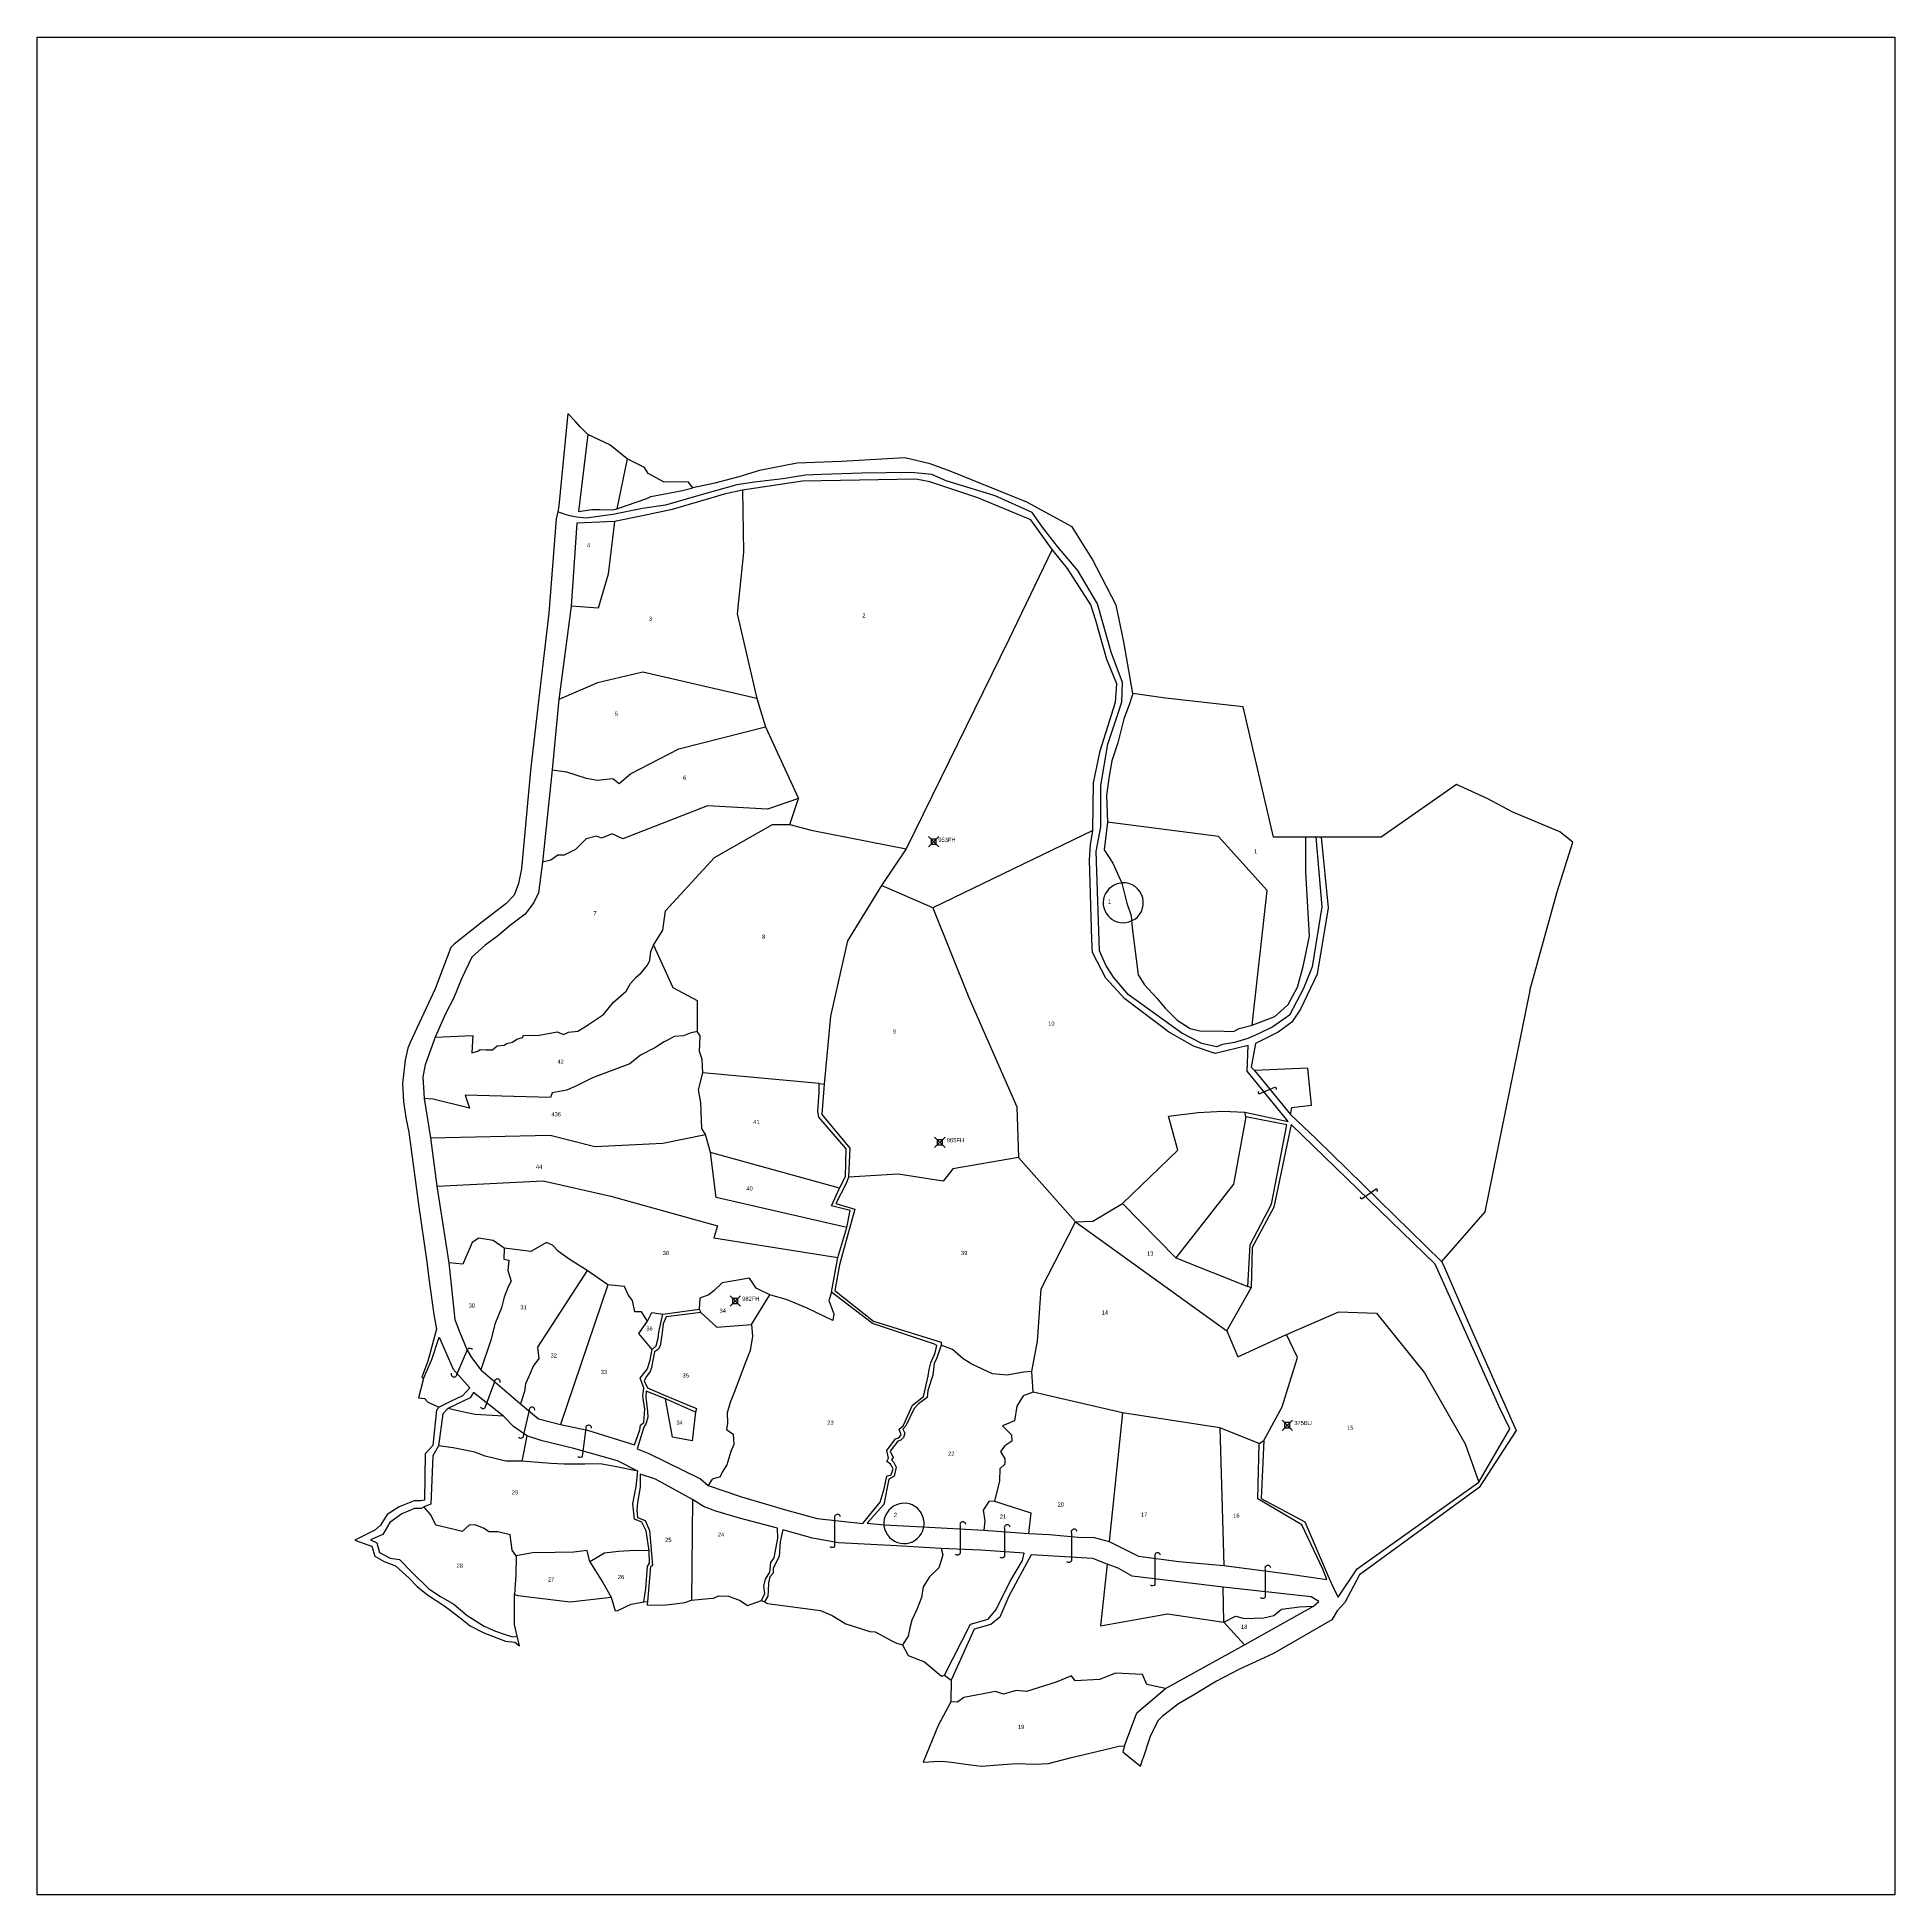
# Model space of a CAD drawing. Header units: inches. Extents: x 152888 to 154673, y 178610 to 180394.
import ezdxf

# ---------------------------------------------------------------- set-up
doc = ezdxf.new("R2010")
doc.units = ezdxf.units.IN
doc.header["$MEASUREMENT"] = 0
doc.header["$PDMODE"] = 67
doc.header["$PDSIZE"] = 5
for name, color, linetype in [('BORDER-B', 3, 'CONTINUOUS'), ('IMAGE', 7, 'CONTINUOUS'), ('LINK', 4, 'CONTINUOUS'), ('NO', 1, 'CONTINUOUS'), ('PARCEL', 6, 'CONTINUOUS'), ('ROAD', 2, 'CONTINUOUS'), ('TRIG-P', 2, 'CONTINUOUS'), ('TRIG-T', 1, 'CONTINUOUS')]:
    doc.layers.add(name, color=color, linetype=linetype)
picture_1 = doc.add_image_def('image1.tif', size_in_pixel=(8507, 8505))

msp = doc.modelspace()

# ---------------------------------------------------------------- linework, layer by layer
at = {"layer": 'BORDER-B'}
for points in [[(154322.5, 179478.3), (154348.5, 179573.3), (154363.8, 179621), (154351.3, 179630.7), (154306, 179649.6), (154281.5, 179663), (154251.9, 179676.4), (154179.7, 179625.6), (154121.9, 179625.6), (154116.8, 179625.6), (154107.1, 179625.6), (154076.1, 179625.6), (154047, 179750.9), (153972.5, 179759.2), (153941.1, 179763.8), (153932.3, 179813.4), (153925.1, 179848.6), (153902, 179893.1), (153882.8, 179923.9), (153839.3, 179947.6), (153765.5, 179977.3), (153746.3, 179984.4), (153722.1, 179989.9), (153661, 179986.6), (153618.6, 179985), (153582.3, 179977.8), (153562.5, 179971.8), (153539.3, 179965.7), (153518.4, 179961.3), (153513.7, 179966.9), (153490.6, 179966.6), (153475.4, 179975.1), (153471.7, 179980.7), (153455.3, 179989.2), (153438.6, 180002.6), (153417.4, 180012.6), (153409.6, 180020), (153405.6, 180024.9), (153398.1, 180032.7), (153389.6, 179943.9), (153388.5, 179938.3), (153387, 179931.6), (153379.9, 179841), (153370.3, 179759.1), (153362.4, 179689.7), (153353.7, 179595.3), (153350.8, 179581.1), (153346.6, 179569.9), (153338.7, 179561.6), (153315.4, 179543.7), (153289, 179523), (153285.7, 179519.6), (153270.7, 179480.1), (153246.6, 179428.5), (153244.5, 179423.1), (153242, 179411.5), (153239.5, 179389), (153240.4, 179371.6), (153242.9, 179354.5), (153245.4, 179342.5), (153254.9, 179273), (153262.9, 179217.7), (153264.6, 179201.9), (153269.6, 179167.4), (153272.1, 179153.3), (153263.8, 179122.5), (153258, 179107.1), (153259.6, 179105.9), (153254.6, 179087.1), (153260.4, 179086.7), (153263.8, 179083), (153274.6, 179078.4), (153272.1, 179075.5), (153268.4, 179041.4), (153261.3, 179033.5), (153260.4, 178989), (153256.7, 178988.2), (153250.5, 178988.2), (153236.3, 178982.7), (153224.7, 178975.3), (153218.3, 178965.1), (153212.9, 178960.1), (153200, 178953.8), (153193.6, 178950.4)], [(154322.5, 179478.3), (154279.1, 179265.9), (154237.4, 179218.1), (154239.3, 179214.8), (154264.1, 179157.6), (154309.2, 179055.9), (154273.6, 179001.1), (154158.6, 178917.1), (154144.7, 178890.6), (154137.2, 178882.6), (154132.1, 178874.1), (154076.2, 178841.8), (154042.9, 178826.3), (154021.4, 178815.1), (153997, 178800.5), (153984.8, 178793.5), (153969.3, 178781.3), (153965.1, 178777.1), (153957.6, 178762.1), (153950.5, 178740.5)], [(153193.6, 178950.4), (153206, 178946.1), (153210, 178944.9), (153212.8, 178935.3), (153221.7, 178929.9), (153232.6, 178925.8), (153245.7, 178914), (153253.6, 178906.1), (153263.5, 178898), (153279, 178887.7), (153285.3, 178883.3), (153294.8, 178876.1), (153304.5, 178868.3), (153317.6, 178861.5), (153338.3, 178853.5), (153347.2, 178852.6), (153351.9, 178848.9)], [(153351.9, 178848.9), (153349.4, 178858.3), (153347, 178869.6), (153347.1, 178898.4), (153350.2, 178897.5), (153400.6, 178891.3), (153439.9, 178895.9), (153443.7, 178882.7), (153446.2, 178882.9), (153458.9, 178889.1), (153471.3, 178891.4), (153474.6, 178891.7), (153474.4, 178888.5), (153490.1, 178888.2), (153503.6, 178889.7), (153510.7, 178890.6), (153517.1, 178892.9), (153533.7, 178894.5), (153538, 178894.8), (153543.3, 178897), (153552.4, 178896.8), (153563.7, 178892.6), (153570.7, 178887.7), (153584.4, 178892.5), (153587, 178891.4), (153590, 178889.8), (153641, 178883), (153652.3, 178878.2), (153665.2, 178870.2), (153688.4, 178862.7), (153693.5, 178862.4), (153709.5, 178853.7), (153714, 178851.7), (153719.6, 178850), (153725.3, 178839.9), (153741, 178833.8), (153757.1, 178820), (153760.2, 178820.8), (153766.5, 178816), (153766.2, 178795.4), (153754.1, 178772.5), (153739.6, 178737.2)], [(153739.6, 178737.2), (153750.2, 178738.1), (153757.5, 178738.3), (153766.9, 178737.2), (153785.1, 178734.9), (153795.8, 178733.4), (153811.7, 178734.7), (153829.6, 178736), (153846.6, 178735.4), (153859.9, 178736.1), (153880.7, 178741.4), (153921.2, 178751), (153927.5, 178752.6), (153933.1, 178753.1), (153931.3, 178747.1), (153948.2, 178733.6), (153950.5, 178740.5)]]:
    msp.add_lwpolyline(points, dxfattribs=at)
at = {"layer": 'LINK'}
for points in [[(154062, 179381.5, 0.68235), (154062.3, 179379.1), (154077.3, 179385.6, -0.818857), (154078.2, 179383.1)], [(154175.5, 179285.6, 0.68235), (154174.8, 179287.8), (154161.4, 179278.3, -0.818857), (154160.1, 179280.4)], [(153286.1, 179110.8, 1.087578), (153291.6, 179109.8), (153302.1, 179134.4, -0.507455), (153306.4, 179133.6)], [(153333.3, 179101.9, 1.087578), (153327.7, 179102.6), (153318.6, 179077.5, -0.507455), (153314.3, 179078.1)], [(153366.6, 179075.3, 1.087578), (153361, 179075.3), (153355, 179049.2, -0.507455), (153350.7, 179049.2)], [(153421, 179058.2, 1.087578), (153415.4, 179057.7), (153412.1, 179031.1, -0.507455), (153407.8, 179030.7)], [(153660, 178972.9, 1.087578), (153654.5, 178971.7), (153654.5, 178944.9, -0.507455), (153650.3, 178944)], [(153780.5, 178965.7, 1.087578), (153775, 178964.5), (153775, 178937.7, -0.507455), (153770.7, 178936.7)], [(153823.1, 178962.9, 1.087578), (153817.6, 178961.7), (153817.6, 178934.9, -0.507455), (153813.4, 178934)], [(153887.4, 178958.7, 1.087578), (153881.9, 178957.4), (153881.9, 178930.7, -0.507455), (153877.7, 178929.7)], [(153967.5, 178936.1, 1.087578), (153962.1, 178934.9), (153962.1, 178908.1, -0.507455), (153957.8, 178907.2)], [(154073.5, 178923.9, 1.087578), (154068, 178922.7), (154068, 178895.9, -0.507455), (154063.7, 178895)]]:
    msp.add_lwpolyline(points, format="xyb", dxfattribs=at)
at = {"layer": 'PARCEL'}
for points in [[(153455.3, 179989.2), (153445.3, 179941.1)], [(153566.1, 179959), (153567, 179899.3), (153560.9, 179840.3), (153579.9, 179759), (153588, 179731.8), (153619.9, 179662.7), (153590, 179652.5), (153532.4, 179655.9), (153451, 179624.1), (153440.9, 179628.8), (153430.7, 179624.7), (153425.9, 179626.8), (153415.8, 179624.1), (153405.6, 179613.9), (153394.7, 179608.5), (153388.6, 179608.5), (153381.9, 179603.7), (153374, 179601.6)], [(153443, 179929), (153436.8, 179878.3), (153427.3, 179845.7), (153401.3, 179847.5)], [(153863.4, 179901.9), (153821.8, 179815.7), (153723.3, 179614.6)], [(153579.9, 179759), (153470.1, 179784.3), (153426.6, 179774.1), (153389.6, 179757.8)], [(153941.1, 179763.8), (153937.4, 179752.7), (153932.4, 179739.5), (153926.6, 179716.2), (153920.7, 179699.1), (153918.4, 179684.3), (153915.7, 179666), (153916.5, 179640), (153913.3, 179613.6), (153921.9, 179600.7), (153930.5, 179581.7), (153935.1, 179562.3), (153939.4, 179550.2), (153940.2, 179538.8), (153946, 179493.4), (153952.2, 179484), (153963.9, 179471.2), (153972.1, 179461.5), (153983.7, 179449.9), (153996.2, 179442.1), (154005.5, 179439.7), (154028.8, 179439.4), (154037.8, 179439), (154043.2, 179442.1), (154055.6, 179445.2), (154077.4, 179453.4), (154082.9, 179458.4), (154090.2, 179465), (154099.2, 179481.7), (154104.6, 179501.5), (154110.8, 179530.7), (154107.3, 179592.1), (154107.1, 179625.6)], [(153383.2, 179690.3), (153396.8, 179688.5), (153415.9, 179682.5), (153426.6, 179680.5), (153441.4, 179682), (153447.6, 179677.4), (153458.3, 179686.6), (153504.9, 179710.6), (153588, 179731.8)], [(153480.4, 179521.9), (153489.4, 179536.3), (153492.1, 179555.1), (153539, 179606.2), (153594.7, 179638), (153611.5, 179638), (153619.9, 179662.7)], [(153611.5, 179638), (153631.9, 179632.6), (153723.3, 179614.6), (153699.5, 179579.3), (153666.8, 179526.3), (153650.7, 179453.8), (153644.4, 179388.5)], [(154055.6, 179445.2), (154069.9, 179574.5), (154023.2, 179626.4), (153916.5, 179640)], [(153902.4, 179632), (153748.9, 179557.8), (153699.5, 179579.3)], [(153748.9, 179557.8), (153783.3, 179471.6), (153829.4, 179366.6), (153831.2, 179318.2), (153768.1, 179307.1), (153758.8, 179295.4), (153715.6, 179301.9), (153667.7, 179299.1)], [(153270.7, 179433.5), (153306.8, 179435.2), (153306.1, 179418.7), (153311.8, 179420.2), (153314.1, 179421.8), (153319.9, 179421.4), (153325.7, 179421.4), (153330.3, 179425.2), (153337.2, 179426), (153339.5, 179427.5), (153344.9, 179428.7), (153349.1, 179431.7), (153354.5, 179433.3), (153355.6, 179435.6), (153369, 179435.2), (153387.9, 179438.6), (153394, 179436.3), (153399, 179438.3), (153407.8, 179439.4), (153416.3, 179444.4), (153432.4, 179455.5), (153442, 179467.4), (153454.3, 179477.8), (153458.5, 179485.1), (153463.9, 179491.2), (153468.5, 179495.4), (153474.6, 179502.7), (153476.9, 179507.7), (153478.1, 179515.8), (153480.4, 179521.9), (153499.2, 179481.2), (153522.6, 179469), (153522.3, 179439), (153515.7, 179437.5), (153509.2, 179434.8), (153500.7, 179434.4), (153490.8, 179429), (153481.9, 179423.3), (153468.1, 179416.4), (153457.7, 179407.9), (153422, 179394.5), (153407.1, 179387.2), (153397.1, 179382.6), (153383.2, 179380.3), (153381.7, 179375.7), (153299.5, 179378), (153303.8, 179365.3), (153268.8, 179374.2), (153260.3, 179374.6)], [(153266.2, 179337.1), (153381.3, 179339.6), (153424.3, 179328.5), (153489.6, 179331.9), (153530.3, 179340), (153526.9, 179345.8), (153526.1, 179370.7), (153523.8, 179383), (153528, 179399.5), (153527.2, 179412.2), (153524.6, 179419.8), (153525.3, 179434.8), (153522.3, 179439)], [(153639.8, 179389), (153528, 179399.5)], [(154092.6, 179359.4), (154093.8, 179366), (154112.5, 179368.4), (154109, 179403.9), (154057.7, 179401.7)], [(153831.2, 179318.2), (153886, 179256.3), (153902.4, 179256.9), (153931, 179273.8), (153984.1, 179325.2), (153975.3, 179357.9), (154003.9, 179361.4), (154027.3, 179362.5), (154048.6, 179361.7)], [(154049.6, 179357), (154037.8, 179292.3), (153982.4, 179221.7), (153931, 179273.8)], [(153666.1, 179250.7), (153540.7, 179279.7), (153535.4, 179323), (153530.3, 179340)], [(153659.1, 179288.5), (153535.4, 179323)], [(153272.5, 179290.4), (153374.5, 179295.8), (153439.4, 179280.8), (153541.9, 179252.4), (153538.4, 179240.9), (153657.7, 179222.1)], [(154062.4, 179043.5), (154024.4, 179058.3), (153931, 179072.9), (153845.2, 179092.7), (153844.1, 179112.6), (153849.3, 179141.7), (153852.8, 179191.9), (153886, 179256.3)], [(153886, 179256.3), (154031.4, 179151.7), (154054.6, 179193)], [(153474.9, 179161), (153469, 179169.9), (153462.6, 179169.9), (153460.4, 179180.6), (153456.2, 179186.1), (153452.7, 179194.2), (153436.5, 179195.9), (153416.9, 179209.6), (153400.3, 179219.8), (153389.2, 179227.9), (153383.6, 179233.9), (153377.6, 179236.5), (153362.7, 179227.9), (153337.1, 179230.9), (153326.4, 179238.2), (153312.8, 179240.7), (153306.4, 179236.5), (153297.4, 179215.6), (153283.9, 179217)], [(153337.1, 179230.9), (153336.7, 179220.3), (153336.7, 179220.3), (153341.4, 179219.4), (153340.5, 179209.6), (153343.9, 179199.4), (153340.9, 179193.8), (153337.1, 179184), (153334.5, 179173.8), (153328.1, 179158), (153324.7, 179143.5), (153314.7, 179114.2)], [(153416.9, 179209.6), (153369.1, 179135.8), (153370.4, 179125.1), (153364.8, 179117.5), (153361.9, 179110.6), (153357.6, 179100.8), (153356.7, 179093.2), (153352.7, 179081.6)], [(153982.4, 179221.7), (154051.4, 179194.3)], [(153436.5, 179195.9), (153391.3, 179061.6)], [(153651.4, 179188.8), (153649, 179180.6), (153653.7, 179167.8), (153652.9, 179161.4), (153628.1, 179173.3), (153608.9, 179181.4), (153592.3, 179186.1), (153579, 179192.5), (153572.6, 179202.3), (153546.6, 179197.6), (153538.9, 179190.4), (153533.8, 179186.1), (153524.9, 179183.1), (153524.5, 179172.3)], [(153525.9, 179169.3), (153541.5, 179155), (153574.8, 179157.6), (153592.3, 179186.1)], [(153479.2, 179133.7), (153466.4, 179149), (153474.9, 179161), (153478.8, 179169.1), (153489.6, 179167.7)], [(153574.8, 179157.6), (153575.6, 179146.5), (153573.5, 179132.8), (153569.2, 179122.2), (153563.7, 179107.7), (153558.6, 179094), (153554.3, 179082.9), (153551.3, 179072.7), (153551.7, 179062.9), (153550.5, 179056.9), (153556.9, 179052.2), (153557.7, 179042.4), (153554.7, 179035.6), (153550.9, 179022.8), (153546.6, 179016), (153544.5, 179011.3), (153536.8, 179009.1), (153532.9, 179002.9)], [(154031.4, 179151.7), (154041.9, 179126.6), (154088.6, 179148.2), (154138.8, 179169.7), (154175, 179168.6), (154221.1, 179111.4), (154260.2, 179043.2), (154273.4, 179006.4)], [(154066.7, 179046.2), (154084.5, 179078.7), (154099.1, 179126), (154088.6, 179148.2)], [(153844.1, 179112.6), (153835.9, 179112), (153820.1, 179109.1), (153806.1, 179110.2), (153786.3, 179119.6), (153778.1, 179124.8), (153767.6, 179133.6), (153757, 179137.9)], [(153520.8, 179073.4), (153517.6, 179045.8), (153498.8, 179049.6), (153492.1, 179086.4)], [(153845.2, 179092.7), (153835.6, 179089.2), (153829.4, 179079.1), (153827.4, 179065), (153815.7, 179060.3), (153824.3, 179051.7), (153824.7, 179045.5), (153818, 179041.2), (153813.7, 179035.7), (153818, 179028.6), (153818, 179023.6), (153813.3, 179018.9), (153812.9, 179007.5), (153808.2, 178988), (153802.8, 178987.6), (153797.3, 178979.4), (153798.9, 178969.2), (153797.8, 178960.3)], [(153336.3, 179069.5), (153309.3, 179071.2), (153299.5, 179073), (153283, 179076.9)], [(153931, 179072.9), (153918.4, 178949.2)], [(153358.8, 179050.7), (153354.1, 179026.5), (153338.7, 179026.5), (153318.7, 179031.2), (153308.9, 179035), (153287.9, 179039.3), (153274, 179041.2)], [(154024.4, 179058.3), (154028.5, 178926.1)], [(153465.6, 179016.9), (153443.3, 179021.3), (153429.2, 179023.9), (153414.7, 179023.5), (153394.6, 179023.5), (153381.8, 179024.3), (153354.1, 179026.5)], [(153348.7, 178935.4), (153344.8, 178941), (153342.8, 178955.5), (153330.9, 178958.5), (153322.3, 178958.5), (153317.7, 178961.8), (153309.1, 178965.4), (153303.4, 178964.8), (153296.8, 178958.8), (153286.6, 178961.5), (153271.4, 178964.8), (153266.7, 178975), (153259.9, 178982.5)], [(153518.1, 178989.5), (153517.1, 178892.9)], [(153808.2, 178988), (153843, 178976.7), (153840.7, 178956.9)], [(153756.9, 178942.4), (153758.4, 178936.5), (153754.5, 178924), (153745.5, 178915.4), (153739.6, 178905.7), (153738.1, 178895.5), (153733.4, 178883.8), (153728.7, 178873.6), (153727.1, 178867.7), (153725.2, 178858.4), (153719.6, 178850)], [(153419.5, 178929.7), (153416.9, 178940.6), (153404, 178939), (153386.1, 178938.7), (153364.3, 178938.3), (153348.7, 178935.4), (153348.1, 178917.2), (153347.1, 178898.4)], [(153476.3, 178940.3), (153462.5, 178940.6), (153447, 178939.7), (153433.4, 178938), (153419.5, 178929.7), (153431.7, 178909.9), (153439.9, 178895.9)], [(153916.4, 178927.5), (153909.9, 178868.2), (153974.4, 178879.9), (154028.4, 178871.7), (154027.7, 178905.5)], [(154028.4, 178871.7), (154039.7, 178877.5), (154048.3, 178875.2), (154066.7, 178876), (154076.5, 178878.3), (154083.9, 178884.2), (154101.1, 178886.5), (154114.6, 178887)], [(154028.4, 178871.7), (154048.4, 178850.1)], [(153972.3, 178808.2), (153954.5, 178811.9), (153950.2, 178821.6), (153924.4, 178822.8), (153909.1, 178816.6), (153885.7, 178815.4), (153882.1, 178820.1), (153867.3, 178814.2), (153838.7, 178805.2), (153829, 178806), (153816.8, 178802.5), (153809, 178805.2), (153778.5, 178799.4), (153772.6, 178795.1), (153766.2, 178795.4)]]:
    msp.add_lwpolyline(points, dxfattribs=at)
for centre, radius, start, end in [((153931.6, 179562.6), 19.1, 93.4757, 295.108), ((153932, 179562.7), 19.1, 293.9674, 94.6163), ((153721.2, 178966.6), 19.4, 83.6724, 233.2289), ((153721.1, 178966.7), 19.4, 233.7263, 83.175)]:
    msp.add_arc(centre, radius, start, end, dxfattribs=at)
at = {"layer": 'ROAD'}
for points in [[(153417.4, 180012.6), (153408.4, 179938.4), (153421.2, 179940.4), (153428.6, 179940.4), (153441, 179940), (153445.3, 179941.1), (153474.1, 179950.9), (153478, 179952.8), (153508.3, 179958.6), (153518.4, 179961.3)], [(154129.7, 178913.6), (154135.1, 178901.8), (154138.3, 178895.9), (154156.4, 178923.1), (154273.4, 179006.4), (154303.3, 179057.6), (154292.9, 179078.5), (154231.3, 179215.6), (154093.1, 179349.7), (154076.3, 179270.4), (154055.5, 179231.5), (154054.6, 179193), (154051.4, 179194.3), (154053.7, 179234.2), (154074.1, 179273.2), (154089, 179349.3), (154049.6, 179357), (154048.6, 179361.7), (154090.3, 179352.7), (154050.8, 179401.1), (154051.7, 179425.6), (154020, 179417.9), (153999.2, 179425.1), (153975.1, 179438.7), (153933.4, 179470.4), (153914.9, 179490.4), (153902.2, 179514.8), (153901.7, 179527.1), (153899.3, 179604), (153900.2, 179618.5), (153902.4, 179632), (153903.3, 179677.8), (153909.7, 179708.6), (153924.2, 179755.3), (153925.5, 179772.9), (153916, 179796.5), (153905.5, 179833.9), (153900.5, 179848.9), (153878.3, 179883.8), (153863.4, 179901.9), (153843, 179930.4), (153792.2, 179951.7), (153746, 179967.1), (153732.4, 179969.4), (153678.5, 179968.5), (153623.6, 179967.6), (153566.1, 179959), (153548.4, 179955.3), (153538.9, 179952.2), (153498.3, 179940.3), (153469.8, 179934.4), (153443, 179929), (153406.8, 179927.2), (153401.3, 179847.5), (153389.6, 179757.8), (153383.2, 179690.3), (153374, 179601.6), (153370, 179572.1), (153365.4, 179563.1), (153357.3, 179551.8), (153343.2, 179541.3), (153330.5, 179530.5), (153318.7, 179521.9), (153306.1, 179510.5), (153296.1, 179489.7), (153288.4, 179470.7), (153280.7, 179456.2), (153270.7, 179433.5), (153261.2, 179407.2), (153258.9, 179395.5), (153260.3, 179374.6), (153266.2, 179337.1), (153272.5, 179290.4), (153283.9, 179217), (153289.8, 179162.6), (153294.3, 179150), (153301.1, 179133.7), (153305.6, 179126), (153314.7, 179114.2), (153352.7, 179081.6), (153370, 179067.1), (153391.3, 179061.6), (153417.1, 179056.2), (153462.4, 179042.2), (153467.4, 179056.5), (153468.1, 179060.9), (153471.1, 179063.7), (153472.2, 179076.4), (153470.4, 179088.7), (153471.1, 179097), (153467.8, 179106.2), (153474.8, 179115), (153477.3, 179123.8), (153479.2, 179133.7), (153483.1, 179137.2), (153485, 179144.6), (153485.6, 179150.3), (153489.6, 179167.7), (153524.5, 179172.3), (153525.9, 179169.3), (153492.6, 179165.1), (153489.8, 179158.2), (153488.9, 179149.9), (153487.7, 179140.9), (153486.8, 179137.6), (153485.4, 179133.9), (153481.5, 179131.4), (153478.7, 179116.4), (153477.3, 179112.5), (153473.9, 179107.6), (153471.5, 179103.7), (153474.8, 179097), (153491.7, 179089.6), (153521.9, 179077.1), (153520.8, 179073.4), (153492.1, 179086.4), (153473.4, 179093.5), (153473.2, 179088), (153474.8, 179074.1), (153475.2, 179068.6), (153473.4, 179062.8), (153471.1, 179059.1), (153464.8, 179038.1), (153475.9, 179033.7), (153525.7, 179009.3), (153532.9, 179002.9), (153565.1, 178992), (153607.3, 178979.8), (153637.6, 178971.2), (153681.6, 178966.7), (153687.9, 178974.4), (153698.4, 178987.1), (153702, 178999.7), (153704.5, 179012), (153708.8, 179013.3), (153710.8, 179019), (153708.1, 179023.5), (153704.7, 179026.2), (153706.3, 179029.4), (153704.5, 179036.7), (153712.9, 179047.8), (153716.3, 179048.9), (153718.3, 179051.8), (153716.5, 179057.1), (153720.3, 179060.5), (153729.4, 179080.2), (153740, 179088.5), (153744.5, 179108), (153745.4, 179114.3), (153746.8, 179120.7), (153751.1, 179130.4), (153752.7, 179137.4), (153750.6, 179138.8), (153691, 179158.5), (153651.4, 179188.8), (153657.7, 179222.1), (153666.1, 179250.7), (153669.3, 179267), (153651.4, 179271.7), (153659.1, 179288.5), (153665, 179299.8), (153665.5, 179326.3), (153639.2, 179356.9), (153638.5, 179362.3), (153639.8, 179380.9), (153639.8, 179389), (153644.4, 179388.5), (153642.3, 179359.3), (153669.1, 179327.1), (153667.7, 179299.1), (153665.7, 179293), (153655.7, 179274), (153673.8, 179268.5), (153662.1, 179225.7), (153659.3, 179214.9), (153654.8, 179190.2), (153691.7, 179160.8), (153757, 179140.8), (153757, 179137.9), (153752.5, 179124.7), (153750, 179120.4), (153748.8, 179109.1), (153744.1, 179094.2), (153743.4, 179087.6), (153735.2, 179081.5), (153730.9, 179077), (153723, 179060.4), (153720.1, 179057.1), (153721.9, 179053.2), (153720.8, 179049.1), (153718.1, 179046.6), (153715.1, 179045.5), (153707.9, 179036), (153710.6, 179029.9), (153709, 179027.6), (153711, 179025.8), (153713.5, 179020.6), (153711.7, 179012), (153706.7, 179009), (153701.8, 178984.8), (153695.6, 178978.2), (153685.7, 178966.9), (153702, 178965.3), (153739.1, 178963.5), (153797.8, 178960.3), (153840.7, 178956.9), (153860.8, 178956), (153888.5, 178953.5), (153903.9, 178953.2), (153918.4, 178949.2), (153946.5, 178935.1), (153985.2, 178929.9), (154028.5, 178926.1), (154089.9, 178918.1), (154127.2, 178912.9), (154123.6, 178922.6), (154103.2, 178965.4), (154061, 178990.1), (154062.4, 179043.5), (154066.7, 179046.2), (154064.2, 178990.7), (154106.3, 178968.1), (154116.1, 178945.2), (154129.7, 178913.6)], [(154116.8, 179625.6), (154122.5, 179558.7), (154113.1, 179501.1), (154105, 179480.5), (154091.4, 179454.9), (154075.4, 179443.6), (154062.2, 179437), (154051.3, 179432.4), (154038.5, 179428.5), (154027.2, 179426.5), (154021.4, 179424.2), (154007.4, 179427.7), (153988, 179437.4), (153969.7, 179450.6), (153936.6, 179474.7), (153922.3, 179491.4), (153914.9, 179502.7), (153909, 179516.7), (153905.9, 179611.9), (153910.2, 179635.6), (153910.2, 179675.2), (153917.1, 179715.2), (153926.9, 179744.8), (153930.4, 179755.7), (153931.1, 179774.3), (153920.3, 179803.5), (153907, 179849.7), (153888, 179881.9), (153868.5, 179904.9), (153854.2, 179923.5), (153844.4, 179937.5), (153808.7, 179953.4), (153761.6, 179967.8), (153747.8, 179974.2), (153727.9, 179976.1), (153680.5, 179975.3), (153642, 179974.2), (153626.5, 179973.4), (153604.7, 179969.9), (153577.5, 179966.8), (153560.4, 179964.1), (153521.9, 179953.2), (153492, 179944.6), (153469.8, 179941.5), (153441.4, 179935.7), (153415.8, 179932.2), (153406.4, 179933), (153400.2, 179934.2), (153395.6, 179935.7), (153388.5, 179938.3)], [(154121.9, 179625.6), (154128.5, 179558), (154118, 179494.3), (154102.1, 179460.4), (154093.6, 179448), (154080.7, 179438.5), (154058.7, 179427.6), (154054.8, 179404.7), (154057.7, 179401.7), (154092.6, 179359.4), (154117, 179336), (154237.4, 179218.1)], [(153259.6, 179105.9), (153267.5, 179124.1), (153274.7, 179145.5), (153287.9, 179114.7), (153304.2, 179096.8), (153296.9, 179089.2), (153285.4, 179083.6), (153274.6, 179078.4)], [(153471.3, 178891.4), (153473, 178904.2), (153474.7, 178925.1), (153476.7, 178928.4), (153476.3, 178940.3), (153473.4, 178959.5), (153469.3, 178967.7), (153462.4, 178970.6), (153460.7, 178985.4), (153464, 179002.2), (153465.6, 179016.9), (153446, 179026.7), (153404.1, 179038.6), (153373.4, 179046), (153358.8, 179050.7), (153346.1, 179059.7), (153336.3, 179069.5), (153307.6, 179092.5), (153304.3, 179087.1), (153283, 179076.9), (153278.1, 179072), (153274, 179041.2), (153268.6, 179031.4), (153266.6, 178985.1), (153260.8, 178983), (153257.2, 178981), (153251, 178981), (153238.7, 178975.7), (153227.2, 178967.5), (153220.5, 178955.9), (153208.7, 178951), (153214.6, 178948), (153217.2, 178938.8), (153227.4, 178933.2), (153236.6, 178931.9), (153248, 178920.1), (153264.8, 178903.7), (153275.9, 178896.5), (153288.7, 178889), (153301.5, 178878.2), (153317.9, 178868), (153328.7, 178863.1), (153338.9, 178859.5), (153345.5, 178857.8), (153349.4, 178858.3)], [(153584.4, 178892.5), (153587.4, 178899.3), (153586.6, 178906.7), (153588.2, 178913.2), (153592.3, 178919.8), (153593.1, 178929.2), (153596.4, 178933.7), (153600.1, 178952.6), (153599.7, 178962), (153563.2, 178971.8), (153540.3, 178978.4), (153528.4, 178982.9), (153518.1, 178989.5), (153482.4, 179009.1), (153467.7, 179014), (153467.7, 179001.3), (153465.2, 178986.6), (153464.4, 178979.2), (153465.2, 178972.2), (153472.6, 178969.4), (153476.7, 178959.9), (153479.6, 178926.3), (153477.5, 178925.1), (153475.9, 178906.3), (153474.6, 178891.7)], [(153760.2, 178820.8), (153784.9, 178869.9), (153802, 178874.8), (153809.6, 178883.8), (153822.7, 178910.4), (153834.9, 178931.1), (153836.7, 178937.9), (153794.8, 178941), (153756.9, 178942.4), (153714.1, 178945.1), (153658.3, 178948.1), (153633.3, 178952.6), (153604.6, 178960.4), (153602.2, 178948.9), (153601.3, 178934.9), (153595.6, 178923.5), (153595.6, 178919), (153592.3, 178915.3), (153591.1, 178909.5), (153590.7, 178901.8), (153590.3, 178896.8), (153587, 178891.4)], [(153933.1, 178753.1), (153944.8, 178784.8), (153972.3, 178808.2), (154048.4, 178850.1), (154114.6, 178887), (154119.6, 178891.5), (154112.4, 178896), (154027.7, 178905.5), (153940.3, 178915.8), (153926.8, 178923.5), (153916.4, 178927.5), (153902.4, 178932.9), (153843.4, 178936.5), (153821.8, 178896.9), (153813.2, 178876.6), (153804.7, 178869.4), (153788.5, 178864.9), (153766.5, 178816)]]:
    msp.add_lwpolyline(points, dxfattribs=at)
at = {"layer": 'TRIG-P'}
for p in [(153749.6, 179621.4), (153755.6, 179332.6), (153559, 179180.3), (154089.3, 179060.9)]:
    msp.add_point(p, dxfattribs=at)

# ---------------------------------------------------------------- texts
at = {"layer": 'NO'}
for s, p in [('4', (153416.6, 179904.2)), ('3', (153476.1, 179833.5)), ('2', (153681.1, 179836.6)), ('5', (153443.3, 179742.3)), ('6', (153508.9, 179680.8)), ('1', (154057.4, 179610.1)), ('7', (153422.8, 179550.7)), ('1', (153917, 179562)), ('8', (153584.8, 179528.2)), ('10', (153859.6, 179444.6)), ('9', (153710.5, 179437.1)), ('42', (153388.2, 179408.1)), ('436', (153382.4, 179357.6)), ('41', (153576.3, 179350.2)), ('44', (153367.5, 179307.1)), ('40', (153569.7, 179286.4)), ('38', (153489.3, 179224.4)), ('39', (153775.9, 179224.4)), ('13', (153954.6, 179223.8)), ('30', (153302.9, 179173.9)), ('31', (153352.6, 179172.2)), ('34', (153544, 179168.9)), ('14', (153911, 179167.2)), ('36', (153473.6, 179151.9)), ('32', (153381.6, 179125.9)), ('33', (153429.7, 179110.1)), ('35', (153508.4, 179106.8)), ('34', (153502.5, 179061.4)), ('23', (153647.5, 179061.4)), ('15', (154146.8, 179056.6)), ('22', (153763.5, 179031.6)), ('29', (153344.3, 178994.4)), ('20', (153868.7, 178982.8)), ('2', (153711.3, 178972.8)), ('21', (153813.2, 178971.2)), ('17', (153948.8, 178973)), ('16', (154037.4, 178972.1)), ('25', (153491.7, 178948.8)), ('24', (153542.3, 178953.8)), ('28', (153291.3, 178924)), ('27', (153379.1, 178910.8)), ('26', (153446.2, 178913.2)), ('18', (154044.9, 178865.3)), ('19', (153830.6, 178769.2))]:
    msp.add_text(s, height=4, dxfattribs=at).set_placement(p)
at = {"layer": 'TRIG-T'}
for s, p in [('953FH', (153754.1, 179621.2)), ('965FH', (153762.3, 179332.7)), ('982FH', (153565.7, 179180.4)), ('375BU', (154096.1, 179061.1))]:
    msp.add_text(s, height=4, dxfattribs=at).set_placement(p)

# ---------------------------------------------------------------- pictures from other files: only their frames are drawn
at = {"layer": 'IMAGE'}
image = msp.add_image(picture_1, insert=(152888.4, 178609.9), size_in_units=(1784.6, 1784.2), dxfattribs=at)
image.dxf.flags = 15

doc.saveas('drawing.dxf')
